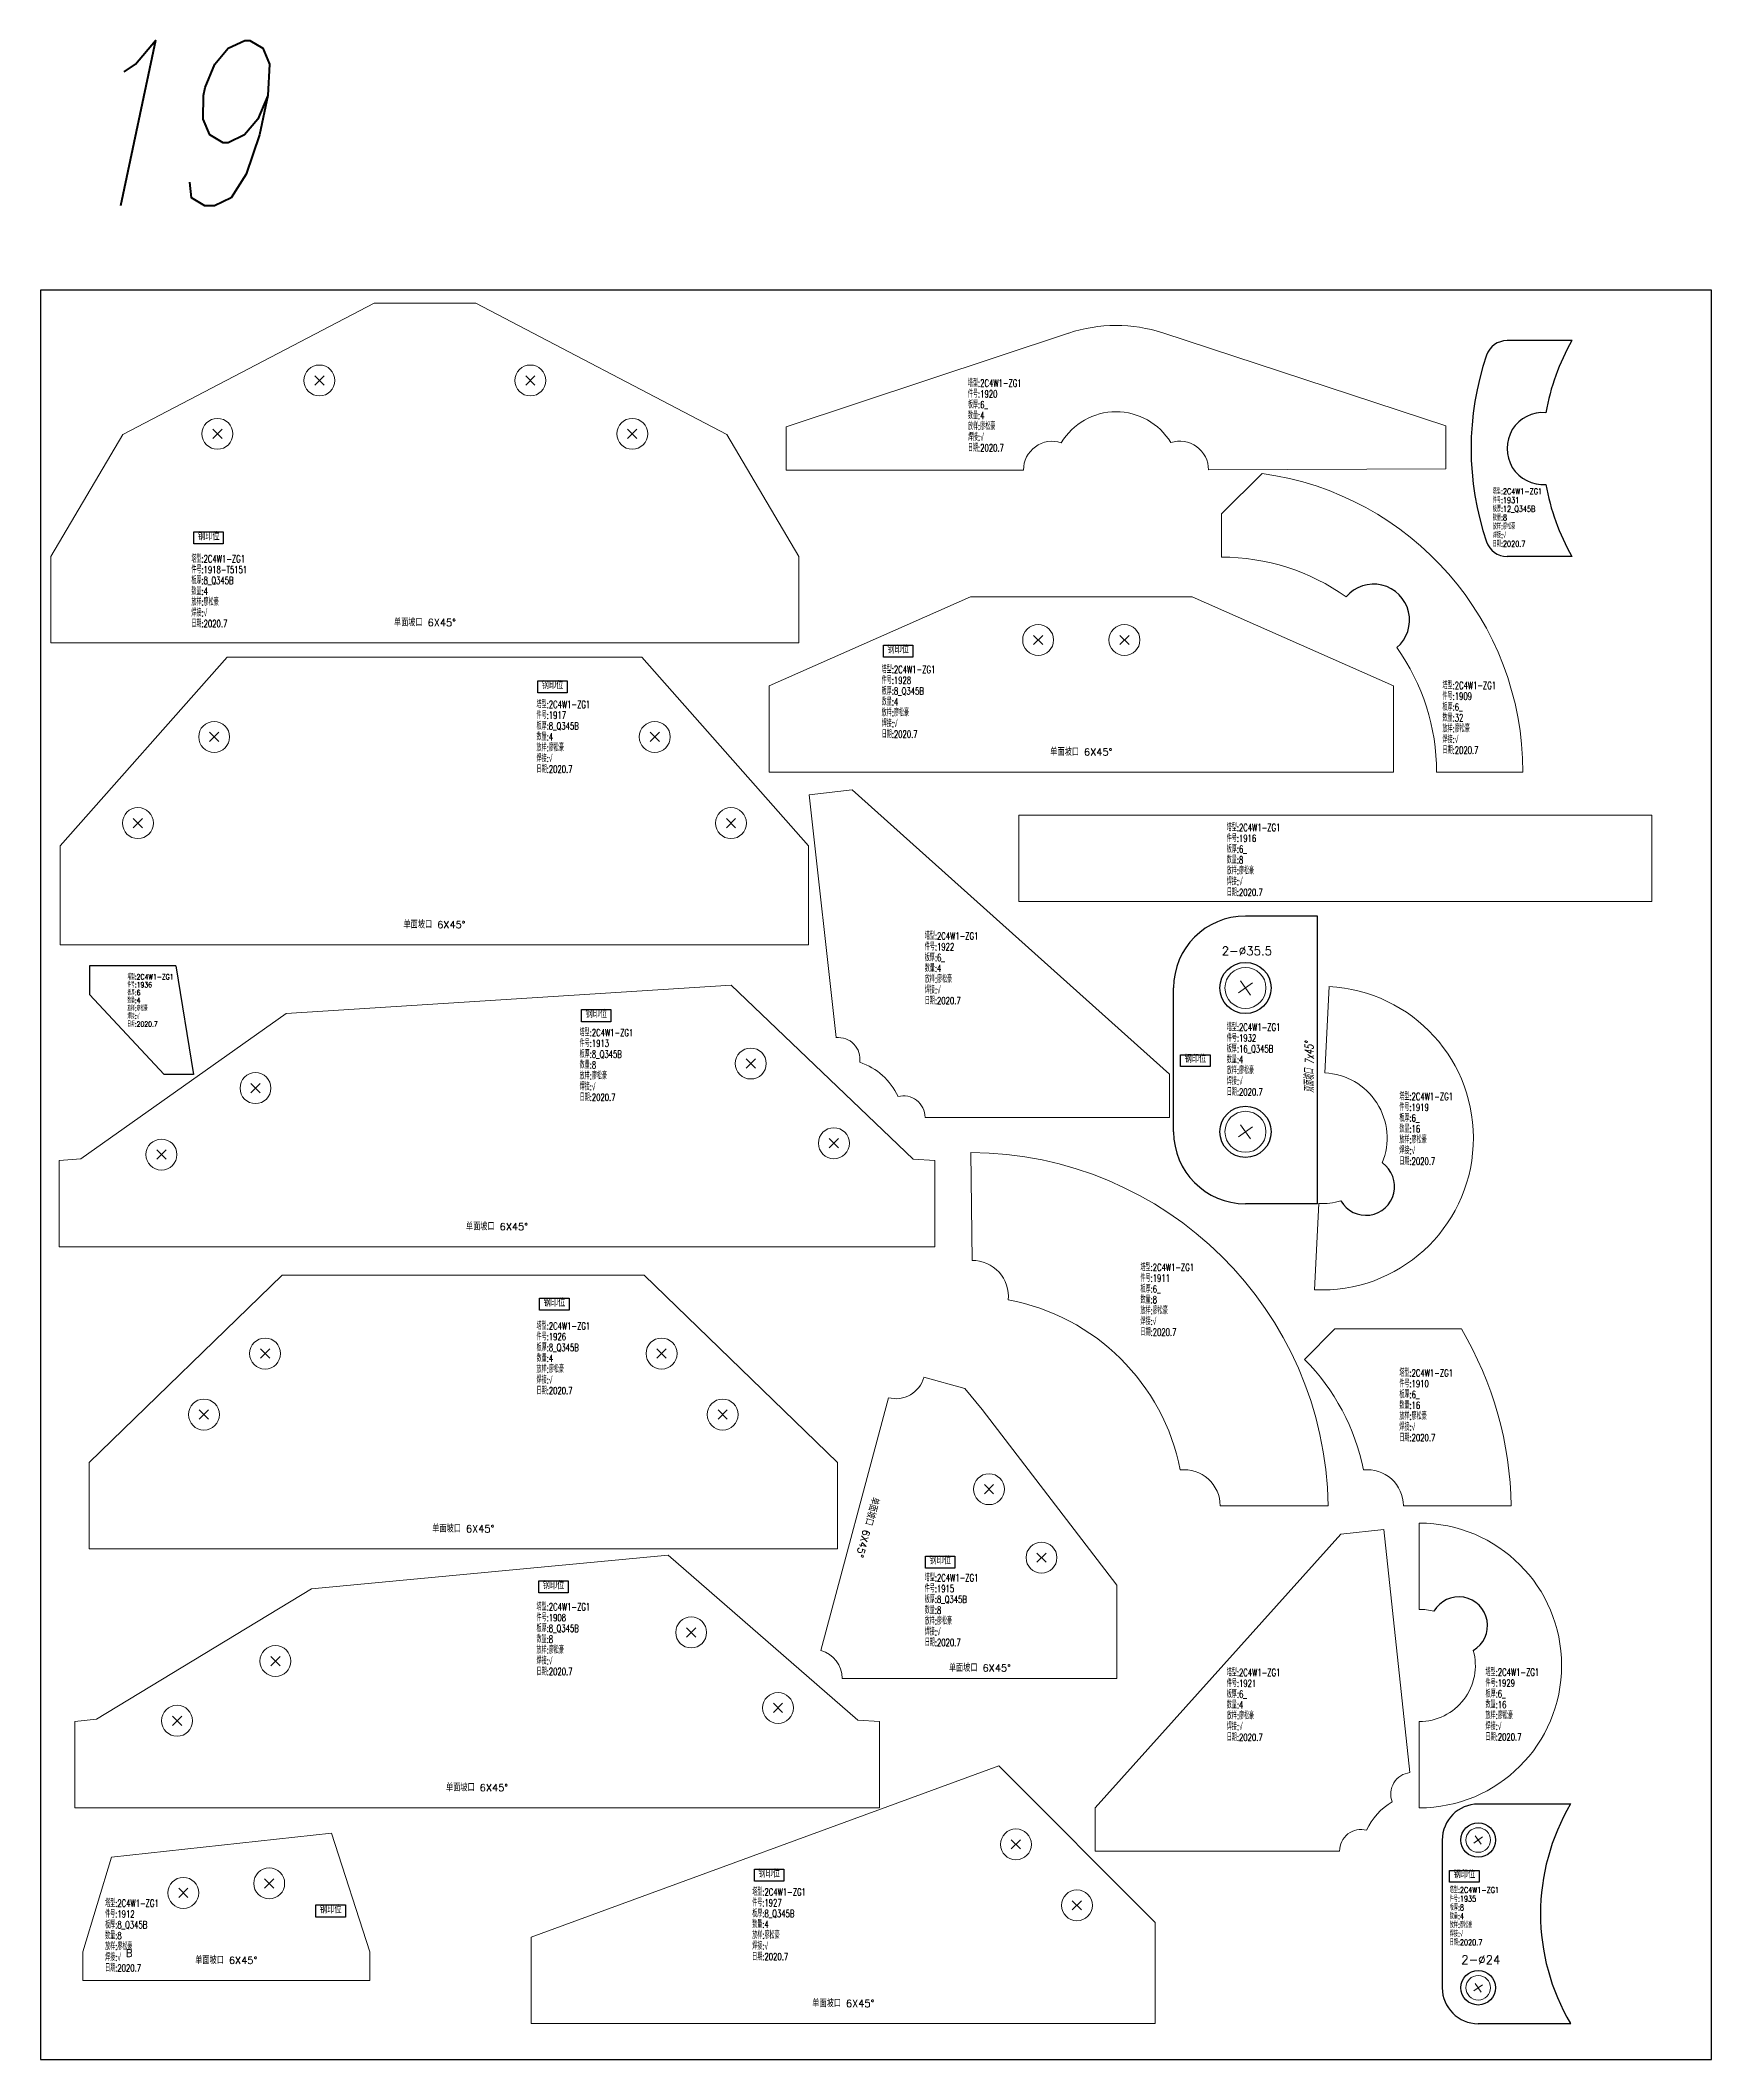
# Model space of a CAD drawing. Extents: x 154981 to 165753, y -86801 to -82885.
# Drawn here: x 160394 to 161556, y -86801 to -85398 of the extents above; entities that cross this region are included whole.
import ezdxf
from ezdxf.enums import TextEntityAlignment as Align

# ---------------------------------------------------------------- set-up
doc = ezdxf.new("R2010")
doc.units = 0
doc.header["$MEASUREMENT"] = 0
doc.linetypes.add('HIDDEN', pattern=[9.525, 6.35, -3.175])
doc.linetypes.add('长虚线', pattern=[10, 6, -4])
doc.layers.get('0').update_dxf_attribs({"linetype": 'CONTINUOUS', "lineweight": 25})
for name, color, linetype, lineweight in [('1', 7, 'CONTINUOUS', 25), ('2', 7, 'CONTINUOUS', 25), ('5', 7, 'CONTINUOUS', 25)]:
    doc.layers.add(name, color=color, linetype=linetype, lineweight=lineweight)
doc.layers.add('1254', color=7, linetype='CONTINUOUS')
doc.styles.add('hz', font='txt.shx', dxfattribs={"width": 0.7, "oblique": 12, "bigfont": 'hztxt.shx'})
doc.styles.get("Standard").update_dxf_attribs({"font": 'simplex.shx', "width": 0.7, "height": 3, "bigfont": 'gbhzfs.shx'})

msp = doc.modelspace()

# ---------------------------------------------------------------- texts
at = {"layer": '1', "color": 6, "linetype": 'ByBlock', "style": 'hz', "oblique": 12, "width": 0.7}
msp.add_text('19', height=115, dxfattribs=at).set_placement((160411.24525, -85512.64004))

# ---------------------------------------------------------------- blocks, each defined once
blk = doc.blocks.new('PLKM_2763d216-55cf-4175-8f36-38963d30f7f9', base_point=(167011.3, -90601.1))
at = {"color": 3, "linetype": 'Continuous'}
for p, q in [((166875.9, -90563.4), (166815.9, -90563.4)), ((166815.9, -90563.4), (166815.9, -90583.4)), ((166875.9, -90563.4), (166888.1, -90638.9)), ((166815.9, -90583.4), (166867.7, -90638.9)), ((166888.1, -90638.9), (166867.7, -90638.9))]:
    blk.add_line(p, q, dxfattribs=at)
at = {"layer": '1', "color": 7, "linetype": 'Continuous', "lineweight": 13, "insert": (166842.2, -90569.3), "char_height": 3.645, "width": 364.5, "attachment_point": 1, "line_spacing_factor": 0.9}
blk.add_mtext('塔型:2C4W1-ZG1\\P件号:1936\\P板厚:6\\P数量:4\\P放样:廖松豪\\P焊接:√\\P日期:2020.7', dxfattribs=at)
blk = doc.blocks.new('板孔默认')
at = {"layer": '5', "color": 7, "linetype": 'Continuous', "lineweight": 13}
for p, q in [((-0.3, -0.3), (0.3, 0.3)), ((0.3, -0.3), (-0.3, 0.3))]:
    blk.add_line(p, q, dxfattribs=at)
blk.add_circle((0, 0), 1, dxfattribs=at)
blk = doc.blocks.new('PLKM_c9475569-656a-44b0-a887-f9f464dffcfc', base_point=(166851.8, -90577.6))
at = {"color": 3, "linetype": 'Continuous'}
for p, q in [((166736, -90501.3), (166671.7, -90501.3)), ((166646.7, -90526.3), (166646.7, -90629)), ((166736, -90654), (166671.7, -90654))]:
    blk.add_line(p, q, dxfattribs=at)
blk.add_lwpolyline([(166651.8, -90547.4), (166672.4, -90547.4), (166672.4, -90555.5), (166651.8, -90555.5)], close=True, dxfattribs=at)
for centre in [(166671.7, -90526.3), (166671.7, -90629)]:
    blk.add_circle(centre, 12, dxfattribs=at)
for centre, radius, start, end in [((166671.7, -90526.3), 25, 90, 180), ((166864.5, -90577.6), 149.5, 149.287, 210.713), ((166671.7, -90629), 25, 180, 270)]:
    blk.add_arc(centre, radius, start, end, dxfattribs=at)
at = {"layer": '1', "color": 7, "linetype": 'Continuous', "lineweight": 13, "xscale": 8.549999999986651, "yscale": 8.55000000000291, "zscale": 8.549999999999999, "rotation": 350.4873646276957}
for p in [(166671.7, -90526.3), (166671.7, -90629)]:
    blk.add_blockref('板孔默认', p, dxfattribs=at)
at = {"layer": '1', "color": 6, "linetype": 'Continuous', "lineweight": 13}
blk.add_text('钢印位', height=5, dxfattribs=at).set_placement((166662.1, -90554.3), align=Align.BOTTOM_CENTER)
at = {"layer": '1', "color": 7, "linetype": 'Continuous', "lineweight": 13}
blk.add_text('2-%%c24', height=6, dxfattribs=at).set_placement((166673.5, -90614.3), align=Align.BOTTOM_CENTER)
at = {"layer": '1', "color": 7, "linetype": 'Continuous', "lineweight": 13, "insert": (166651.9, -90559), "char_height": 4.05, "width": 405, "attachment_point": 1, "line_spacing_factor": 0.9}
blk.add_mtext('塔型:2C4W1-ZG1\\P件号:1935\\P板厚:8\\P数量:4\\P放样:廖松豪\\P焊接:√\\P日期:2020.7', dxfattribs=at)
blk = doc.blocks.new('PLKM_764efae8-0652-4c65-85a8-fc6e4c9d59d8', base_point=(166649.6, -90558.3))
at = {"color": 3, "linetype": 'Continuous'}
for p, q in [((166481.2, -90458.3), (166431.1, -90458.3)), ((166481.2, -90658.3), (166481.2, -90458.3)), ((166381.1, -90608.3), (166381.1, -90508.3)), ((166481.2, -90658.3), (166431.1, -90658.3))]:
    blk.add_line(p, q, dxfattribs=at)
blk.add_lwpolyline([(166386, -90554.8), (166406.6, -90554.8), (166406.6, -90562.9), (166386, -90562.9)], close=True, dxfattribs=at)
for centre in [(166431.1, -90508.3), (166431.1, -90608.3)]:
    blk.add_circle(centre, 17.8, dxfattribs=at)
for centre, start, end in [((166431.1, -90508.3), 90, 180), ((166431.1, -90608.3), 180, 270)]:
    blk.add_arc(centre, 50, start, end, dxfattribs=at)
at = {"layer": '1254', "color": 141, "linetype": 'HIDDEN'}
blk.add_point((166431.1, -90508.3), dxfattribs=at)
at = {"layer": '1', "color": 7, "linetype": 'Continuous', "lineweight": 13, "xscale": 14.24999999999608, "yscale": 14.25, "zscale": 14.25, "rotation": 350.4873646277278}
for p in [(166431.1, -90508.3), (166431.1, -90608.3)]:
    blk.add_blockref('板孔默认', p, dxfattribs=at)
at = {"layer": '1', "color": 7, "linetype": 'Continuous', "lineweight": 13}
blk.add_text('2-%%c35.5', height=6, dxfattribs=at).set_placement((166432.1, -90487.4), align=Align.BOTTOM_CENTER)
at = {"layer": '1', "color": 6, "linetype": 'Continuous', "lineweight": 13}
blk.add_text('钢印位', height=5, dxfattribs=at).set_placement((166396.3, -90561.7), align=Align.BOTTOM_CENTER)
at = {"layer": '1', "color": 7, "linetype": 'Continuous', "lineweight": 13, "insert": (166418.1, -90533.1), "char_height": 5, "width": 500, "attachment_point": 1, "line_spacing_factor": 0.9}
blk.add_mtext('塔型:2C4W1-ZG1\\P件号:1932\\P板厚:16_Q345B\\P数量:4\\P放样:廖松豪\\P焊接:√\\P日期:2020.7', dxfattribs=at)
at = {"layer": '2', "color": 7, "linetype": 'Continuous', "lineweight": 13, "oblique": 12, "width": 0.7}
blk.add_text('双面坡口 7x45%%D', height=6, rotation=90.6264, dxfattribs=at).set_placement((166478.8, -90581.2))
blk = doc.blocks.new('PLKM_42aa7c76-f317-481c-aa7f-f92970636f36', base_point=(166375.1, -90587.6))
at = {"color": 3, "linetype": 'Continuous'}
for p, q in [((166235.2, -90512.6), (166190, -90512.6)), ((166235.2, -90662.6), (166190, -90662.6))]:
    blk.add_line(p, q, dxfattribs=at)
for centre, radius, start, end in [((166364.5, -90587.6), 199.5, 161.0221, 198.9779), ((166190, -90527.6), 15, 90, 161.0221), ((166364.5, -90587.6), 149.5, 149.8893, 170.4076), ((166215, -90587.6), 25, 85.2038, 274.7962), ((166364.5, -90587.6), 149.5, 189.5924, 210.1107), ((166190, -90647.6), 15, 198.9779, 270)]:
    blk.add_arc(centre, radius, start, end, dxfattribs=at)
at = {"layer": '1', "color": 7, "linetype": 'Continuous', "lineweight": 13, "insert": (166180.1, -90615.4), "char_height": 4.05, "width": 405, "attachment_point": 1, "line_spacing_factor": 0.9}
blk.add_mtext('塔型:2C4W1-ZG1\\P件号:1931\\P板厚:12_Q345B\\P数量:8\\P放样:廖松豪\\P焊接:√\\P日期:2020.7', dxfattribs=at)
blk = doc.blocks.new('板孔21.5')
at = {"layer": '5', "color": 7, "linetype": 'Continuous', "lineweight": 13}
for p, q in [((-0.3, -0.3), (0.3, 0.3)), ((0.3, -0.3), (-0.3, 0.3))]:
    blk.add_line(p, q, dxfattribs=at)
blk.add_circle((0, 0), 1, dxfattribs=at)
blk = doc.blocks.new('PLKM_906607f2-f2a0-4e33-9837-d21d9cf1688a', base_point=(156808.8, -90572.5))
at = {"color": 3, "linetype": 'Continuous'}
blk.add_lwpolyline([(156720.9, -90502.5), (156741.3, -90502.5), (156741.3, -90510.9), (156720.9, -90510.9)], close=True, dxfattribs=at)
at = {"layer": '1', "color": 7, "linetype": 'Continuous', "lineweight": 18}
for p, q in [((156810.8, -90484.6), (156562.9, -90508)), ((156942.8, -90599.5), (156810.8, -90484.6)), ((156562.9, -90508), (156413.3, -90598.8)), ((156413.3, -90598.8), (156398.3, -90600.3)), ((156398.3, -90600.3), (156398.3, -90660.3)), ((156957.8, -90600.3), (156942.8, -90599.5)), ((156957.8, -90660.3), (156957.8, -90600.3)), ((156398.3, -90660.3), (156957.8, -90660.3))]:
    blk.add_line(p, q, dxfattribs=at)
at = {"layer": '1', "color": 7, "linetype": 'Continuous', "lineweight": 13, "xscale": 10.75, "yscale": 10.75, "zscale": 10.75}
for p in [(156826.9, -90538.4), (156537.8, -90558.3), (156887.3, -90590.9), (156469.4, -90599.8)]:
    blk.add_blockref('板孔21.5', p, dxfattribs=at)
at = {"layer": '1', "color": 6, "linetype": 'Continuous', "lineweight": 13}
blk.add_text('钢印位', height=5, dxfattribs=at).set_placement((156731.2, -90509.8), align=Align.BOTTOM_CENTER)
at = {"layer": '1', "color": 7, "linetype": 'Continuous', "lineweight": 13}
blk.add_text('单面坡口 6X45%%D', height=5, dxfattribs=at).set_placement((156678, -90650.3), align=Align.BOTTOM_CENTER)
at = {"layer": '1', "color": 7, "linetype": 'Continuous', "lineweight": 13, "insert": (156719.4, -90518.1), "char_height": 5, "width": 500, "attachment_point": 1, "line_spacing_factor": 0.9}
blk.add_mtext('塔型:2C4W1-ZG1\\P件号:1908\\P板厚:8_Q345B\\P数量:8\\P放样:廖松豪\\P焊接:√\\P日期:2020.7', dxfattribs=at)
blk = doc.blocks.new('PLKM_ca211542-b4ba-4dc2-a2b4-95cf2a49909c', base_point=(157484.6, -90556.5))
at = {"color": 3, "linetype": 'Continuous'}
blk.add_arc((157263.5, -90554.6), 25, 310.2038, 139.7962, dxfattribs=at)
at = {"layer": '1', "color": 7, "linetype": 'Continuous', "lineweight": 18}
for p, q in [((157157.8, -90480.8), (157185.9, -90452.7)), ((157157.8, -90510.8), (157157.8, -90480.8)), ((157367.3, -90660.3), (157307.3, -90660.3))]:
    blk.add_line(p, q, dxfattribs=at)
for radius, start, end in [(209.5, 0, 82.2901), (149.5, 54.5924, 90), (149.5, 0, 35.4076)]:
    blk.add_arc((157157.8, -90660.3), radius, start, end, dxfattribs=at)
at = {"layer": '1', "color": 7, "linetype": 'Continuous', "lineweight": 13, "insert": (157311.4, -90597.5), "char_height": 5, "width": 500, "attachment_point": 1, "line_spacing_factor": 0.9}
blk.add_mtext('塔型:2C4W1-ZG1\\P件号:1909\\P板厚:6_\\P数量:32\\P放样:廖松豪\\P焊接:√\\P日期:2020.7', dxfattribs=at)
blk = doc.blocks.new('PLKM_6f4574a7-8b97-4129-a444-a60f698af9e2', base_point=(157850.3, -90598.9))
at = {"layer": '1', "color": 7, "linetype": 'Continuous', "lineweight": 18}
for p, q in [((157588.5, -90537.4), (157567.3, -90558.6)), ((157676.4, -90537.4), (157588.5, -90537.4)), ((157636.1, -90660.3), (157711.1, -90660.3))]:
    blk.add_line(p, q, dxfattribs=at)
for centre, radius, start, end in [((157461.6, -90664.3), 249.5, 0.9186, 30.5786), ((157461.6, -90664.3), 149.5, 11.1256, 45), ((157611.1, -90660.3), 25, 360, 96.3294)]:
    blk.add_arc(centre, radius, start, end, dxfattribs=at)
at = {"layer": '1', "color": 7, "linetype": 'Continuous', "lineweight": 13, "insert": (157633.3, -90565.5), "char_height": 5, "width": 500, "attachment_point": 1, "line_spacing_factor": 0.9}
blk.add_mtext('塔型:2C4W1-ZG1\\P件号:1910\\P板厚:6_\\P数量:16\\P放样:廖松豪\\P焊接:√\\P日期:2020.7', dxfattribs=at)
blk = doc.blocks.new('PLKM_9fb44fc3-c1a8-4fd8-be0a-00f85a62cb87', base_point=(158220.1, -90537.6))
at = {"layer": '1', "color": 7, "linetype": 'Continuous', "lineweight": 18}
for p, q in [((157911.1, -90414.8), (157912, -90489.8)), ((158084.5, -90660.3), (158159.5, -90660.3))]:
    blk.add_line(p, q, dxfattribs=at)
for centre, radius, start, end in [((157910.1, -90664.3), 249.5, 0.9186, 89.7664), ((157912.3, -90514.8), 25, 354.3556, 90.685), ((157910.1, -90664.3), 149.5, 11.1256, 79.5594), ((158059.5, -90660.3), 25, 360, 96.3294)]:
    blk.add_arc(centre, radius, start, end, dxfattribs=at)
at = {"layer": '1', "color": 7, "linetype": 'Continuous', "lineweight": 13, "insert": (158029.1, -90492.1), "char_height": 5, "width": 500, "attachment_point": 1, "line_spacing_factor": 0.9}
blk.add_mtext('塔型:2C4W1-ZG1\\P件号:1911\\P板厚:6_\\P数量:8\\P放样:廖松豪\\P焊接:√\\P日期:2020.7', dxfattribs=at)
blk = doc.blocks.new('PLKM_586f654d-faaf-4f32-b096-158ccb0365ce', base_point=(158617.3, -90609.1))
at = {"color": 3, "linetype": 'Continuous'}
blk.add_lwpolyline([(158521.7, -90607.8), (158542.2, -90607.8), (158542.2, -90616.2), (158521.7, -90616.2)], close=True, dxfattribs=at)
at = {"layer": '1', "color": 7, "linetype": 'Continuous', "lineweight": 18}
for p, q in [((158532.6, -90557.9), (158379.5, -90574.6)), ((158559.1, -90640.3), (158532.6, -90557.9)), ((158379.5, -90574.6), (158359.5, -90640.3)), ((158359.5, -90640.3), (158359.5, -90660.3)), ((158559.1, -90660.3), (158559.1, -90640.3)), ((158359.5, -90660.3), (158559.1, -90660.3))]:
    blk.add_line(p, q, dxfattribs=at)
at = {"layer": '1', "color": 7, "linetype": 'Continuous', "lineweight": 13, "xscale": 10.75, "yscale": 10.75, "zscale": 10.75}
for p in [(158429.5, -90599.4), (158489.2, -90592.8)]:
    blk.add_blockref('板孔21.5', p, dxfattribs=at)
at = {"layer": '1', "color": 6, "linetype": 'Continuous', "lineweight": 13}
blk.add_text('钢印位', height=5, dxfattribs=at).set_placement((158532, -90615.1), align=Align.BOTTOM_CENTER)
at = {"layer": '1', "color": 7, "linetype": 'Continuous', "lineweight": 13}
blk.add_text('单面坡口 6X45%%D', height=5, dxfattribs=at).set_placement((158459.3, -90650.3), align=Align.BOTTOM_CENTER)
at = {"layer": '1', "color": 7, "linetype": 'Continuous', "lineweight": 13, "insert": (158375.1, -90604.1), "char_height": 5, "width": 500, "attachment_point": 1, "line_spacing_factor": 0.9}
blk.add_mtext('塔型:2C4W1-ZG1\\P件号:1912\\P板厚:8_Q345B\\P数量:8\\P放样:廖松豪\\P焊接:√\\P日期:2020.7', dxfattribs=at)
at = {"layer": '2', "color": 7, "linetype": 'Continuous', "lineweight": 13}
blk.add_text('B', height=5, dxfattribs=at).set_placement((158389.5, -90645.3), align=Align.BOTTOM_LEFT)
blk = doc.blocks.new('PLKM_f69beb7a-a038-4e60-a580-3b8ad2e57837', base_point=(159190.1, -90569.4))
at = {"color": 3, "linetype": 'Continuous'}
blk.add_lwpolyline([(159122.3, -90495.4), (159142.7, -90495.4), (159142.7, -90503.8), (159122.3, -90503.8)], close=True, dxfattribs=at)
at = {"layer": '1', "color": 7, "linetype": 'Continuous', "lineweight": 18}
for p, q in [((159226.4, -90478.4), (158917, -90498.1)), ((159352.9, -90599.4), (159226.4, -90478.4)), ((158917, -90498.1), (158774.1, -90599.1)), ((158774.1, -90599.1), (158759.1, -90600.3)), ((158759.1, -90600.3), (158759.1, -90660.3)), ((159367.9, -90600.3), (159352.9, -90599.4)), ((159367.9, -90660.3), (159367.9, -90600.3)), ((158759.1, -90660.3), (159367.9, -90660.3))]:
    blk.add_line(p, q, dxfattribs=at)
at = {"layer": '1', "color": 7, "linetype": 'Continuous', "lineweight": 13, "xscale": 10.75, "yscale": 10.75, "zscale": 10.75}
for p in [(159240, -90532.9), (158895.6, -90550), (159297.8, -90588.3), (158830.2, -90596.2)]:
    blk.add_blockref('板孔21.5', p, dxfattribs=at)
at = {"layer": '1', "color": 6, "linetype": 'Continuous', "lineweight": 13}
blk.add_text('钢印位', height=5, dxfattribs=at).set_placement((159132.6, -90502.7), align=Align.BOTTOM_CENTER)
at = {"layer": '1', "color": 7, "linetype": 'Continuous', "lineweight": 13}
blk.add_text('单面坡口 6X45%%D', height=5, dxfattribs=at).set_placement((159063.5, -90650.3), align=Align.BOTTOM_CENTER)
at = {"layer": '1', "color": 7, "linetype": 'Continuous', "lineweight": 13, "insert": (159121, -90508.9), "char_height": 5, "width": 500, "attachment_point": 1, "line_spacing_factor": 0.9}
blk.add_mtext('塔型:2C4W1-ZG1\\P件号:1913\\P板厚:8_Q345B\\P数量:8\\P放样:廖松豪\\P焊接:√\\P日期:2020.7', dxfattribs=at)
blk = doc.blocks.new('PLKM_ed28c60c-3bc5-44d8-b4bc-4d67fab0f0a3', base_point=(159854, -90555.7))
at = {"color": 3, "linetype": 'Continuous'}
blk.add_lwpolyline([(159640.6, -90575.3), (159661, -90575.3), (159661, -90583.7), (159640.6, -90583.7)], close=True, dxfattribs=at)
at = {"layer": '1', "color": 7, "linetype": 'Continuous', "lineweight": 18}
for p, q in [((159667.9, -90458.7), (159639.4, -90451)), ((159614.9, -90465.2), (159567.9, -90641)), ((159680, -90473.3), (159667.9, -90458.7)), ((159773.7, -90595.5), (159680, -90473.3)), ((159773.7, -90660.3), (159773.7, -90595.5)), ((159582.7, -90660.3), (159773.7, -90660.3))]:
    blk.add_line(p, q, dxfattribs=at)
for centre, start, end in [((159620.1, -90445.9), 255.0105, 345.0106), ((159562.7, -90660.3), 360, 75.0106)]:
    blk.add_arc(centre, 20, start, end, dxfattribs=at)
at = {"layer": '1', "color": 7, "linetype": '长虚线', "lineweight": 13, "xscale": 10.75, "yscale": 10.75, "zscale": 10.75}
for p in [(159684.8, -90528.8), (159721.3, -90576.4)]:
    blk.add_blockref('板孔21.5', p, dxfattribs=at)
at = {"layer": '1', "color": 7, "linetype": 'Continuous', "lineweight": 13}
blk.add_text('单面坡口 6X45%%D', height=5, rotation=255, dxfattribs=at).set_placement((159596.4, -90554.3), align=Align.BOTTOM_CENTER)
at = {"layer": '1', "color": 6, "linetype": 'Continuous', "lineweight": 13}
blk.add_text('钢印位', height=5, dxfattribs=at).set_placement((159650.9, -90582.5), align=Align.BOTTOM_CENTER)
at = {"layer": '1', "color": 7, "linetype": 'Continuous', "lineweight": 13}
blk.add_text('单面坡口 6X45%%D', height=5, dxfattribs=at).set_placement((159678.4, -90657.1), align=Align.BOTTOM_CENTER)
at = {"layer": '1', "color": 7, "linetype": 'Continuous', "lineweight": 13, "insert": (159640.1, -90587.9), "char_height": 5, "width": 500, "attachment_point": 1, "line_spacing_factor": 0.9}
blk.add_mtext('塔型:2C4W1-ZG1\\P件号:1915\\P板厚:8_Q345B\\P数量:8\\P放样:廖松豪\\P焊接:√\\P日期:2020.7', dxfattribs=at)
blk = doc.blocks.new('PLKM_4b1d3879-98f5-4210-84bf-982a7a63cede', base_point=(160296, -90630.3))
at = {"layer": '1', "color": 7, "linetype": 'Continuous', "lineweight": 18}
for p, q in [((160413.7, -90600.3), (159973.7, -90600.3)), ((159973.7, -90600.3), (159973.7, -90660.3)), ((160413.7, -90660.3), (160413.7, -90600.3)), ((159973.7, -90660.3), (160413.7, -90660.3))]:
    blk.add_line(p, q, dxfattribs=at)
at = {"layer": '1', "color": 7, "linetype": 'Continuous', "lineweight": 13, "insert": (160118.2, -90606.3), "char_height": 5, "width": 500, "attachment_point": 1, "line_spacing_factor": 0.9}
blk.add_mtext('塔型:2C4W1-ZG1\\P件号:1916\\P板厚:6_\\P数量:8\\P放样:廖松豪\\P焊接:√\\P日期:2020.7', dxfattribs=at)
blk = doc.blocks.new('PLKM_7fc2d930-6dfc-481a-8a8e-c7e57e5dae6a', base_point=(161029.3, -90560.3))
at = {"color": 3, "linetype": 'Continuous'}
blk.add_lwpolyline([(160945.7, -90476.8), (160966.2, -90476.8), (160966.2, -90485.1), (160945.7, -90485.1)], close=True, dxfattribs=at)
at = {"layer": '1', "color": 7, "linetype": 'Continuous', "lineweight": 18}
for p, q in [((160729.7, -90460.4), (160613.7, -90591.4)), ((161018.1, -90460.4), (160729.7, -90460.4)), ((161134.1, -90591.4), (161018.1, -90460.4)), ((160613.7, -90591.4), (160613.7, -90660.3)), ((161134.1, -90660.3), (161134.1, -90591.4)), ((160613.7, -90660.3), (161134.1, -90660.3))]:
    blk.add_line(p, q, dxfattribs=at)
at = {"layer": '1', "color": 7, "linetype": '长虚线', "lineweight": 13, "xscale": 10.75, "yscale": 10.75, "zscale": 10.75}
for p in [(160720.7, -90515.8), (161027.1, -90515.8), (160667.7, -90575.7), (161080.1, -90575.7)]:
    blk.add_blockref('板孔21.5', p, dxfattribs=at)
at = {"layer": '1', "color": 6, "linetype": 'Continuous', "lineweight": 13}
blk.add_text('钢印位', height=5, dxfattribs=at).set_placement((160956, -90484), align=Align.BOTTOM_CENTER)
at = {"layer": '1', "color": 7, "linetype": 'Continuous', "lineweight": 13}
blk.add_text('单面坡口 6X45%%D', height=5, dxfattribs=at).set_placement((160873.9, -90650.3), align=Align.BOTTOM_CENTER)
at = {"layer": '1', "color": 7, "linetype": 'Continuous', "lineweight": 13, "insert": (160944.9, -90490.7), "char_height": 5, "width": 500, "attachment_point": 1, "line_spacing_factor": 0.9}
blk.add_mtext('塔型:2C4W1-ZG1\\P件号:1917\\P板厚:8_Q345B\\P数量:4\\P放样:廖松豪\\P焊接:√\\P日期:2020.7', dxfattribs=at)
blk = doc.blocks.new('PLKM_0dd3e8cd-4bba-4d14-a606-3f462e273d87', base_point=(161633, -90542.3))
at = {"color": 3, "linetype": 'Continuous'}
blk.add_lwpolyline([(161433.7, -90583.2), (161454.1, -90583.2), (161454.1, -90591.6), (161433.7, -90591.6)], close=True, dxfattribs=at)
at = {"layer": '1', "color": 7, "linetype": 'Continuous', "lineweight": 18}
for p, q in [((161558.9, -90424.3), (161384.2, -90515.6)), ((161629.6, -90424.3), (161558.9, -90424.3)), ((161804.3, -90515.6), (161629.6, -90424.3)), ((161384.2, -90515.6), (161334.1, -90600.3)), ((161854.4, -90600.3), (161804.3, -90515.6)), ((161334.1, -90600.3), (161334.1, -90660.3)), ((161854.4, -90660.3), (161854.4, -90600.3)), ((161334.1, -90660.3), (161854.4, -90660.3))]:
    blk.add_line(p, q, dxfattribs=at)
at = {"layer": '1', "color": 7, "linetype": 'Continuous', "lineweight": 13, "xscale": 10.75, "yscale": 10.75, "zscale": 10.75}
for p in [(161520.9, -90478), (161667.6, -90478), (161450, -90515.1), (161738.5, -90515.1)]:
    blk.add_blockref('板孔21.5', p, dxfattribs=at)
at = {"layer": '1', "color": 6, "linetype": 'Continuous', "lineweight": 13}
blk.add_text('钢印位', height=5, dxfattribs=at).set_placement((161444, -90590.5), align=Align.BOTTOM_CENTER)
at = {"layer": '1', "color": 7, "linetype": 'Continuous', "lineweight": 13}
blk.add_text('单面坡口 6X45%%D', height=5, dxfattribs=at).set_placement((161594.3, -90650.3), align=Align.BOTTOM_CENTER)
at = {"layer": '1', "color": 7, "linetype": 'Continuous', "lineweight": 13, "insert": (161431.9, -90599.5), "char_height": 5, "width": 500, "attachment_point": 1, "line_spacing_factor": 0.9}
blk.add_mtext('塔型:2C4W1-ZG1\\P件号:1918-T5151\\P板厚:8_Q345B\\P数量:4\\P放样:廖松豪\\P焊接:√\\P日期:2020.7', dxfattribs=at)
blk = doc.blocks.new('PLKM_62957d58-3bc8-4e1e-82a3-ee329991a040', base_point=(162333.9, -90554.9))
at = {"color": 3, "linetype": 'Continuous'}
blk.add_arc((162090.1, -90588.4), 20, 209.8651, 54.9355, dxfattribs=at)
at = {"layer": '1', "color": 7, "linetype": 'Continuous', "lineweight": 18}
for p, q in [((162061.6, -90509.4), (162064.5, -90449.4)), ((162054.4, -90660.2), (162057.3, -90600.3))]:
    blk.add_line(p, q, dxfattribs=at)
for radius, start, end in [(105.5, 267.2727, 87.2727), (45.5, 337.8096, 87.2727), (45.5, 267.2727, 286.9909)]:
    blk.add_arc((162059.4, -90554.8), radius, start, end, dxfattribs=at)
at = {"layer": '1', "color": 7, "linetype": 'Continuous', "lineweight": 13, "insert": (162113.4, -90523.3), "char_height": 5, "width": 500, "attachment_point": 1, "line_spacing_factor": 0.9}
blk.add_mtext('塔型:2C4W1-ZG1\\P件号:1919\\P板厚:6_\\P数量:16\\P放样:廖松豪\\P焊接:√\\P日期:2020.7', dxfattribs=at)
blk = doc.blocks.new('PLKM_e369bb62-11bd-4e97-accd-f2f7b33789ab', base_point=(162678.1, -90610.1))
at = {"layer": '1', "color": 7, "linetype": 'Continuous', "lineweight": 18}
for p, q in [((162561.3, -90565.1), (162364.9, -90630.3)), ((162823.5, -90629.5), (162626.8, -90565)), ((162364.9, -90630.3), (162364.9, -90660.3)), ((162823.6, -90659.5), (162823.5, -90629.5)), ((162364.9, -90660.3), (162529.9, -90660.3)), ((162658.6, -90660.1), (162823.6, -90659.5))]:
    blk.add_line(p, q, dxfattribs=at)
for centre, radius, start, end in [((162594.3, -90664.3), 104.5, 71.8367, 108.3595), ((162594.3, -90664.3), 44.5, 31.326, 148.8701), ((162549.9, -90660.3), 20, 71.8565, 180), ((162638.6, -90660.2), 20, 0.1962, 108.3397)]:
    blk.add_arc(centre, radius, start, end, dxfattribs=at)
at = {"layer": '1', "color": 7, "linetype": 'Continuous', "lineweight": 13, "insert": (162491.3, -90597.4), "char_height": 5, "width": 500, "attachment_point": 1, "line_spacing_factor": 0.9}
blk.add_mtext('塔型:2C4W1-ZG1\\P件号:1920\\P板厚:6_\\P数量:4\\P放样:廖松豪\\P焊接:√\\P日期:2020.7', dxfattribs=at)
blk = doc.blocks.new('PLKM_4ac7a974-3aeb-4798-9680-65215cd539c9', base_point=(163319.4, -90548.5))
at = {"layer": '1', "color": 7, "linetype": 'Continuous', "lineweight": 18}
for p, q in [((163194.6, -90439.9), (163023.6, -90630.3)), ((163224.4, -90436.7), (163194.6, -90439.9)), ((163242.6, -90605.8), (163224.4, -90436.7)), ((163023.6, -90630.3), (163023.6, -90660.3)), ((163023.6, -90660.3), (163193.6, -90660.3))]:
    blk.add_line(p, q, dxfattribs=at)
for centre, radius, start, end in [((163244.2, -90620.7), 15, 96.1254, 200.9855), ((163252.9, -90664.3), 44.5, 120.6884, 155.4371), ((163208.6, -90660.3), 15, 75.14, 180)]:
    blk.add_arc(centre, radius, start, end, dxfattribs=at)
at = {"layer": '1', "color": 7, "linetype": 'Continuous', "lineweight": 13, "insert": (163115.2, -90533.7), "char_height": 5, "width": 500, "attachment_point": 1, "line_spacing_factor": 0.9}
blk.add_mtext('塔型:2C4W1-ZG1\\P件号:1921\\P板厚:6_\\P数量:4\\P放样:廖松豪\\P焊接:√\\P日期:2020.7', dxfattribs=at)
blk = doc.blocks.new('PLKM_8bfb3c06-8540-41fe-ac60-f9df844f47d1', base_point=(163732.8, -90546.5))
at = {"layer": '1', "color": 7, "linetype": 'Continuous', "lineweight": 18}
for p, q in [((163472.4, -90432.7), (163442.6, -90436)), ((163442.6, -90436), (163461.3, -90604.9)), ((163693.2, -90630.3), (163472.4, -90432.7)), ((163693.2, -90660.3), (163693.2, -90630.3)), ((163523.2, -90660.3), (163693.2, -90660.3))]:
    blk.add_line(p, q, dxfattribs=at)
for centre, radius, start, end in [((163462.9, -90619.8), 15, 351.4615, 96.3216), ((163463.9, -90664.3), 44.5, 24.563, 71.7586), ((163508.2, -90660.3), 15, 360, 104.8601)]:
    blk.add_arc(centre, radius, start, end, dxfattribs=at)
at = {"layer": '1', "color": 7, "linetype": 'Continuous', "lineweight": 13, "insert": (163523, -90531.7), "char_height": 5, "width": 500, "attachment_point": 1, "line_spacing_factor": 0.9}
blk.add_mtext('塔型:2C4W1-ZG1\\P件号:1922\\P板厚:6_\\P数量:4\\P放样:廖松豪\\P焊接:√\\P日期:2020.7', dxfattribs=at)
blk = doc.blocks.new('PLKM_1a9c288b-8403-40bc-a426-9b5b8276889b', base_point=(164298.7, -90565.2))
at = {"color": 3, "linetype": 'Continuous'}
blk.add_lwpolyline([(164206.4, -90486), (164226.9, -90486), (164226.9, -90494.4), (164206.4, -90494.4)], close=True, dxfattribs=at)
at = {"layer": '1', "color": 7, "linetype": 'Continuous', "lineweight": 18}
for p, q in [((164027.5, -90470.1), (163893.2, -90600.3)), ((164279.2, -90470.1), (164027.5, -90470.1)), ((164413.5, -90600.3), (164279.2, -90470.1)), ((163893.2, -90600.3), (163893.2, -90660.3)), ((164413.5, -90660.3), (164413.5, -90600.3)), ((163893.2, -90660.3), (164413.5, -90660.3))]:
    blk.add_line(p, q, dxfattribs=at)
at = {"layer": '1', "color": 7, "linetype": 'Continuous', "lineweight": 13, "xscale": 10.75, "yscale": 10.75, "zscale": 10.75}
for p in [(164015.5, -90524.5), (164291.2, -90524.5), (163973, -90566.9), (164333.7, -90566.9)]:
    blk.add_blockref('板孔21.5', p, dxfattribs=at)
at = {"layer": '1', "color": 6, "linetype": 'Continuous', "lineweight": 13}
blk.add_text('钢印位', height=5, dxfattribs=at).set_placement((164216.7, -90493.3), align=Align.BOTTOM_CENTER)
at = {"layer": '1', "color": 7, "linetype": 'Continuous', "lineweight": 13}
blk.add_text('单面坡口 6X45%%D', height=5, dxfattribs=at).set_placement((164153.3, -90650.3), align=Align.BOTTOM_CENTER)
at = {"layer": '1', "color": 7, "linetype": 'Continuous', "lineweight": 13, "insert": (164204.3, -90502.8), "char_height": 5, "width": 500, "attachment_point": 1, "line_spacing_factor": 0.9}
blk.add_mtext('塔型:2C4W1-ZG1\\P件号:1926\\P板厚:8_Q345B\\P数量:4\\P放样:廖松豪\\P焊接:√\\P日期:2020.7', dxfattribs=at)
blk = doc.blocks.new('PLKM_fd710041-894d-4952-8453-9841be43a36e', base_point=(164940.4, -90570.8))
at = {"color": 3, "linetype": 'Continuous'}
blk.add_lwpolyline([(164768.8, -90552.9), (164789.3, -90552.9), (164789.3, -90561.3), (164768.8, -90561.3)], close=True, dxfattribs=at)
at = {"layer": '1', "color": 7, "linetype": 'Continuous', "lineweight": 18}
for p, q in [((164938.7, -90481.2), (164613.5, -90600.3)), ((165047.6, -90590.1), (164938.7, -90481.2)), ((165047.6, -90660.3), (165047.6, -90590.1)), ((164613.5, -90600.3), (164613.5, -90660.3)), ((164613.5, -90660.3), (165047.6, -90660.3))]:
    blk.add_line(p, q, dxfattribs=at)
at = {"layer": '1', "color": 7, "linetype": '长虚线', "lineweight": 13, "xscale": 10.75, "yscale": 10.75, "zscale": 10.75}
for p in [(164950.7, -90535.7), (164993.1, -90578.1)]:
    blk.add_blockref('板孔21.5', p, dxfattribs=at)
at = {"layer": '1', "color": 6, "linetype": 'Continuous', "lineweight": 13}
blk.add_text('钢印位', height=5, dxfattribs=at).set_placement((164779.1, -90560.2), align=Align.BOTTOM_CENTER)
at = {"layer": '1', "color": 7, "linetype": 'Continuous', "lineweight": 13}
blk.add_text('单面坡口 6X45%%D', height=5, dxfattribs=at).set_placement((164830.6, -90650.3), align=Align.BOTTOM_CENTER)
at = {"layer": '1', "color": 7, "linetype": 'Continuous', "lineweight": 13, "insert": (164767.3, -90566.3), "char_height": 5, "width": 500, "attachment_point": 1, "line_spacing_factor": 0.9}
blk.add_mtext('塔型:2C4W1-ZG1\\P件号:1927\\P板厚:8_Q345B\\P数量:4\\P放样:廖松豪\\P焊接:√\\P日期:2020.7', dxfattribs=at)
blk = doc.blocks.new('PLKM_8acac27b-eda9-46d9-b60b-9b94d9e630e2', base_point=(165536.7, -90599.3))
at = {"color": 3, "linetype": 'Continuous'}
blk.add_lwpolyline([(165327, -90572), (165347.4, -90572), (165347.4, -90580.3), (165327, -90580.3)], close=True, dxfattribs=at)
at = {"layer": '1', "color": 7, "linetype": 'Continuous', "lineweight": 18}
for p, q in [((165387.6, -90538.4), (165247.6, -90600.3)), ((165541.6, -90538.4), (165387.6, -90538.4)), ((165681.6, -90600.3), (165541.6, -90538.4)), ((165247.6, -90600.3), (165247.6, -90660.3)), ((165681.6, -90660.3), (165681.6, -90600.3)), ((165247.6, -90660.3), (165681.6, -90660.3))]:
    blk.add_line(p, q, dxfattribs=at)
at = {"layer": '1', "color": 7, "linetype": '长虚线', "lineweight": 13, "xscale": 10.75, "yscale": 10.75, "zscale": 10.75}
for p in [(165434.6, -90568.4), (165494.6, -90568.4)]:
    blk.add_blockref('板孔21.5', p, dxfattribs=at)
at = {"layer": '1', "color": 6, "linetype": 'Continuous', "lineweight": 13}
blk.add_text('钢印位', height=5, dxfattribs=at).set_placement((165337.3, -90579.2), align=Align.BOTTOM_CENTER)
at = {"layer": '1', "color": 7, "linetype": 'Continuous', "lineweight": 13}
blk.add_text('单面坡口 6X45%%D', height=5, dxfattribs=at).set_placement((165464.6, -90650.3), align=Align.BOTTOM_CENTER)
at = {"layer": '1', "color": 7, "linetype": 'Continuous', "lineweight": 13, "insert": (165325.8, -90586.4), "char_height": 5, "width": 500, "attachment_point": 1, "line_spacing_factor": 0.9}
blk.add_mtext('塔型:2C4W1-ZG1\\P件号:1928\\P板厚:8_Q345B\\P数量:4\\P放样:廖松豪\\P焊接:√\\P日期:2020.7', dxfattribs=at)
blk = doc.blocks.new('PLKM_7c99fa5c-4c9a-4f0d-a663-293986ea466f', base_point=(166164.1, -90561.9))
at = {"color": 3, "linetype": 'Continuous'}
blk.add_arc((165918.5, -90534.2), 20, 300.2705, 150.0948, dxfattribs=at)
at = {"layer": '1', "color": 7, "linetype": 'Continuous', "lineweight": 18}
for p, q in [((165891, -90522.9), (165891, -90462.9)), ((165891, -90660.9), (165891, -90600.9))]:
    blk.add_line(p, q, dxfattribs=at)
for radius, start, end in [(99, 270, 90), (39, 74.8886, 90), (39, 270, 15.4766)]:
    blk.add_arc((165891, -90561.9), radius, start, end, dxfattribs=at)
at = {"layer": '1', "color": 7, "linetype": 'Continuous', "lineweight": 13, "insert": (165937.1, -90564.1), "char_height": 5, "width": 500, "attachment_point": 1, "line_spacing_factor": 0.9}
blk.add_mtext('塔型:2C4W1-ZG1\\P件号:1929\\P板厚:6_\\P数量:16\\P放样:廖松豪\\P焊接:√\\P日期:2020.7', dxfattribs=at)

# ---------------------------------------------------------------- linework, layer by layer
at = {"color": 3, "linetype": 'Continuous'}
msp.add_lwpolyline([(160393.57285, -85571.357), (160393.57285, -86801.357), (161555.71098, -86801.357), (161555.71098, -85571.357)], close=True, dxfattribs=at)

# ---------------------------------------------------------------- block references
for name, p in [('PLKM_0dd3e8cd-4bba-4d14-a606-3f462e273d87', (160699.67942, -85698.36163)), ('PLKM_e369bb62-11bd-4e97-accd-f2f7b33789ab', (161225.38638, -85646.107)), ('PLKM_42aa7c76-f317-481c-aa7f-f92970636f36', (161598.52184, -85681.357)), ('PLKM_ca211542-b4ba-4dc2-a2b4-95cf2a49909c', (161541.77505, -85802.55394)), ('PLKM_8acac27b-eda9-46d9-b60b-9b94d9e630e2', (161189.48809, -85845.36907)), ('PLKM_7fc2d930-6dfc-481a-8a8e-c7e57e5dae6a', (160823.01063, -85926.36983)), ('PLKM_8bfb3c06-8540-41fe-ac60-f9df844f47d1', (161218.36768, -86032.5224)), ('PLKM_4b1d3879-98f5-4210-84bf-982a7a63cede', (161396.33301, -85966.357)), ('PLKM_764efae8-0652-4c65-85a8-fc6e4c9d59d8', (161450.06425, -86106.357)), ('PLKM_2763d216-55cf-4175-8f36-38963d30f7f9', (160623.18489, -86078.62073)), ('PLKM_f69beb7a-a038-4e60-a580-3b8ad2e57837', (160837.6512, -86145.40201)), ('PLKM_62957d58-3bc8-4e1e-82a3-ee329991a040', (161559.05978, -86160.91675)), ('PLKM_9fb44fc3-c1a8-4fd8-be0a-00f85a62cb87', (161349.55601, -86293.60804)), ('PLKM_1a9c288b-8403-40bc-a426-9b5b8276889b', (160833.02313, -86351.22727)), ('PLKM_6f4574a7-8b97-4129-a444-a60f698af9e2', (161555.58195, -86354.89417)), ('PLKM_ed28c60c-3bc5-44d8-b4bc-4d67fab0f0a3', (161222.43068, -86431.71189)), ('PLKM_4ac7a974-3aeb-4798-9680-65215cd539c9', (161422.76303, -86544.56511)), ('PLKM_7c99fa5c-4c9a-4f0d-a663-293986ea466f', (161625.50782, -86527.357)), ('PLKM_906607f2-f2a0-4e33-9837-d21d9cf1688a', (160828.00822, -86538.49229)), ('PLKM_fd710041-894d-4952-8453-9841be43a36e', (161061.67296, -86686.81611)), ('PLKM_c9475569-656a-44b0-a887-f9f464dffcfc', (161573.4919, -86700.00161)), ('PLKM_586f654d-faaf-4f32-b096-158ccb0365ce', (160680.78979, -86695.14943))]:
    msp.add_blockref(name, p, dxfattribs=at)

msp.set_redraw_order([(e.dxf.handle, doc.entitydb.next_handle()) for e in msp.query("TEXT MTEXT ATTDEF DIMENSION ARC_DIMENSION")])  # texts and dimensions are drawn at this point

doc.saveas('drawing.dxf')
